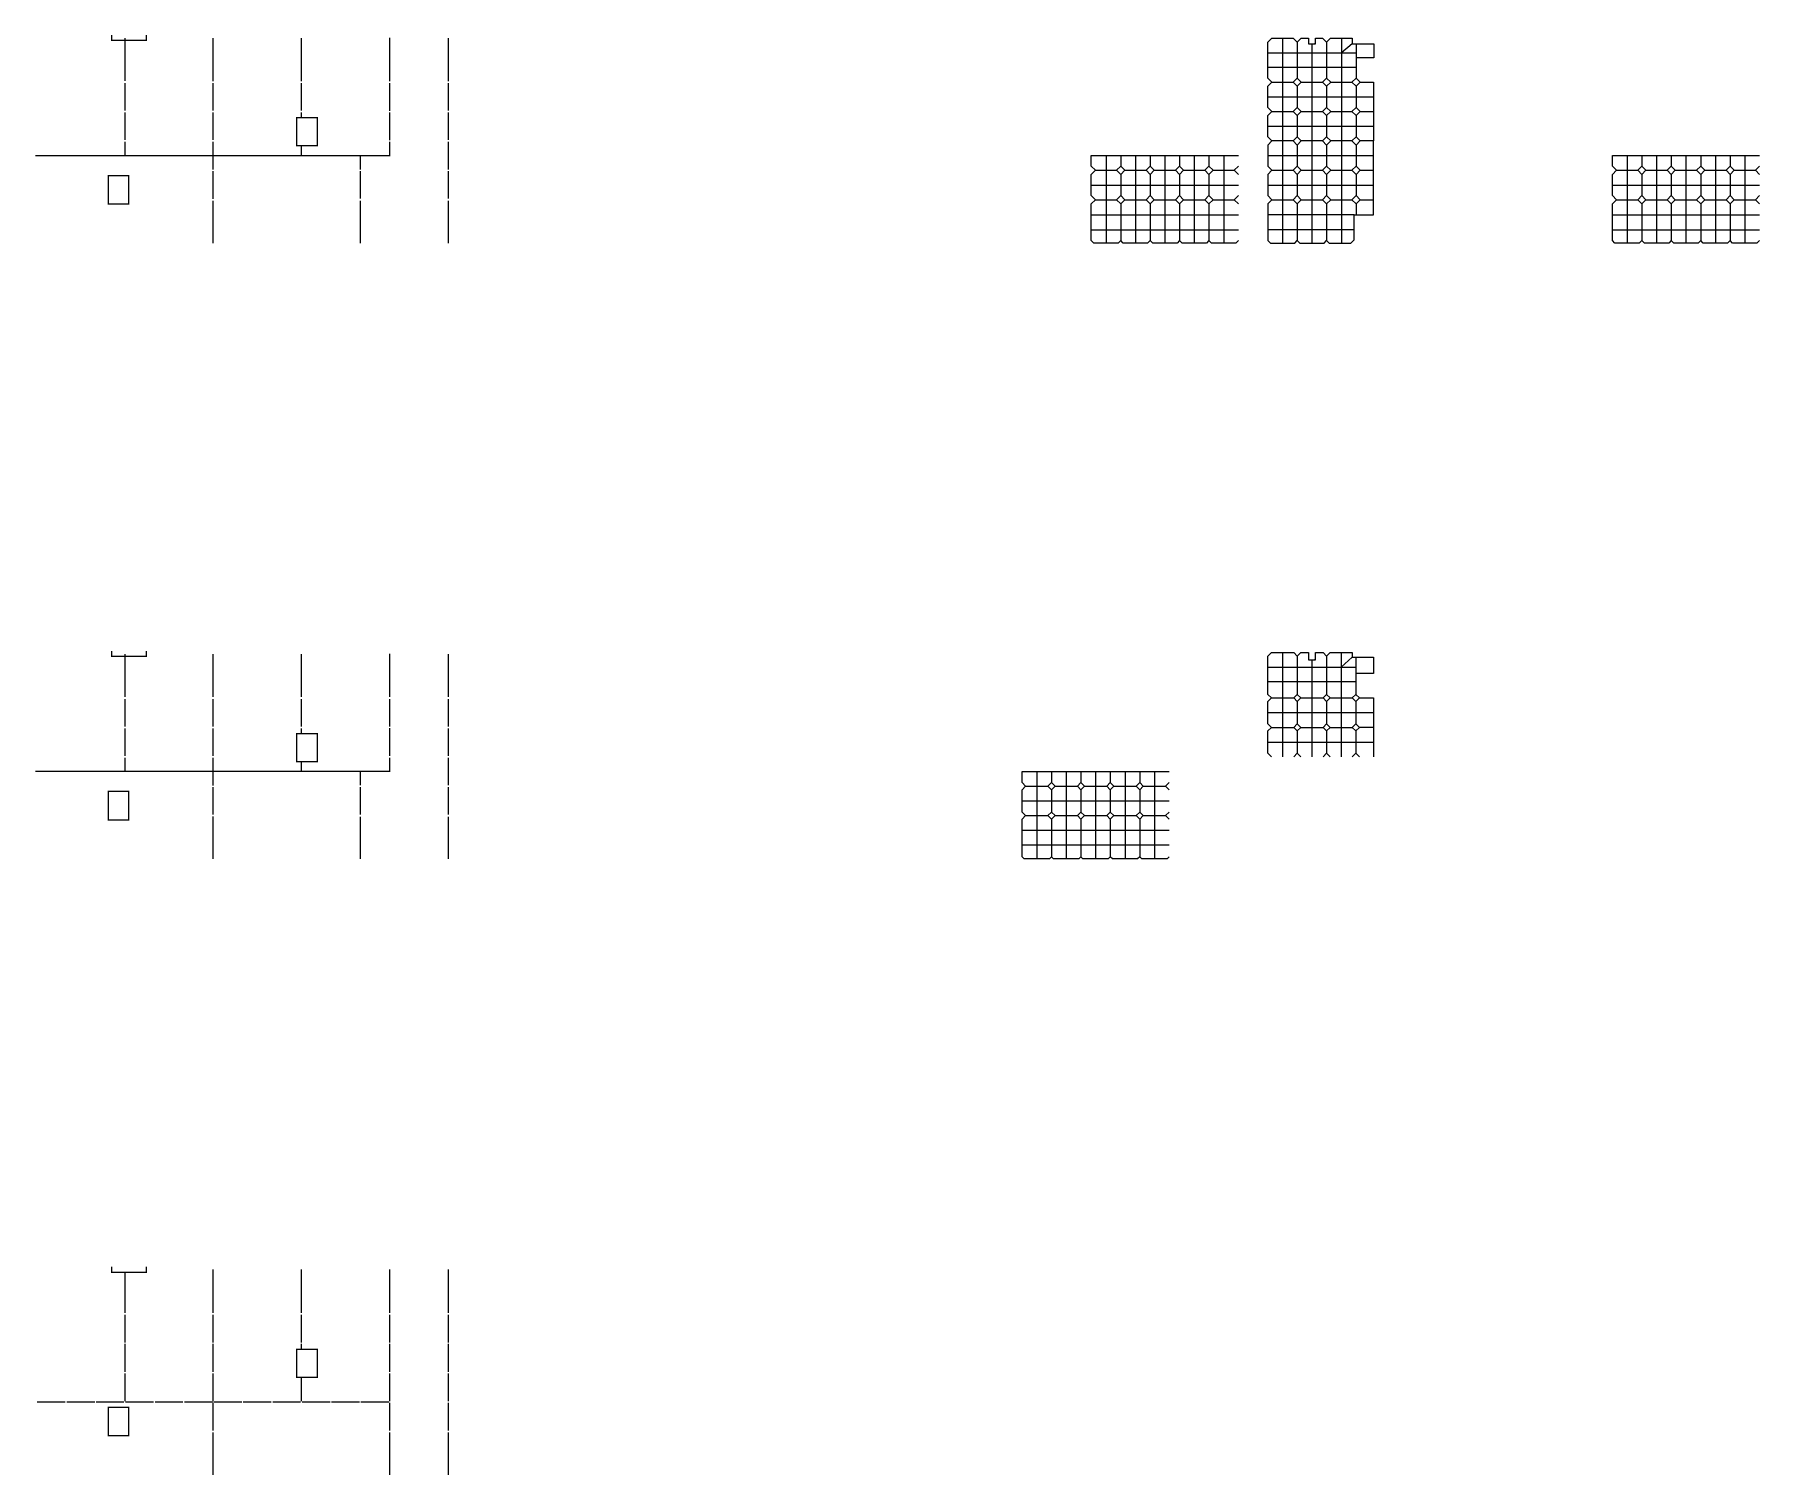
# Model space of a CAD drawing. Header units: millimetres. Extents: x -552870 to 1405794, y -1345622 to 197746.
# Drawn here: x 760730 to 1405794, y -1096109 to -556984 of the extents above; entities that cross this region are included whole.
import ezdxf

# ---------------------------------------------------------------- set-up
doc = ezdxf.new("R2010")
doc.units = ezdxf.units.MM
doc.header["$LTSCALE"] = 1000
doc.header["$MEASUREMENT"] = 0
doc.layers.get('0').update_dxf_attribs({"linetype": 'CONTINUOUS'})

msp = doc.modelspace()

# ---------------------------------------------------------------- linework, layer by layer
at = {"color": 4, "ltscale": 10000, "const_width": 500}
for points in [[(794530, -559234), (789530, -559234), (789530, -557234)], [(794530, -559234), (802530, -559234), (802530, -557234)], [(794530, -558359), (794530, -574434)], [(827530, -574459), (827530, -558309)], [(860530, -574459), (860530, -558309)], [(893530, -558209), (893530, -574484)], [(915530, -558359), (915530, -574459)], [(794530, -575184), (794530, -585509)], [(827530, -585509), (827530, -575159)], [(860530, -585509), (860530, -575159)], [(893530, -575134), (893530, -585559)], [(915530, -575159), (915530, -585509)], [(794530, -586109), (794530, -596509)], [(827530, -596509), (827530, -586109)], [(860530, -586109), (860530, -588109), (858730, -588109), (858730, -598609), (860530, -598609), (860530, -602309), (827530, -602309)], [(893530, -586059), (893529, -596559)], [(915530, -586109), (915530, -596509)], [(860530, -588109), (866480, -588109), (866480, -598609), (860530, -598609)], [(794530, -597109), (794530, -602309), (827530, -602309), (827530, -597109)], [(860530, -602309), (893529, -602309), (893530, -597109)], [(915530, -597109), (915530, -607509)], [(760980, -602309), (794530, -602309)], [(827530, -602309), (827530, -607559)], [(882530, -607509), (882529, -602309)], [(827530, -608059), (827530, -618509)], [(882530, -608109), (882530, -618459)], [(915530, -608109), (915530, -618459)], [(827530, -619109), (827530, -635059)], [(882530, -619159), (882530, -635059)], [(915530, -619159), (915530, -635059)], [(794530, -789634), (789530, -789634), (789530, -787634)], [(794530, -789634), (802530, -789634), (802530, -787634)], [(794530, -788759), (794530, -804834)], [(827530, -804859), (827530, -788709)], [(860530, -804859), (860530, -788709)], [(893530, -788609), (893530, -804884)], [(915530, -788759), (915530, -804859)], [(794530, -805584), (794530, -815909)], [(827530, -815909), (827530, -805559)], [(860530, -815909), (860530, -805559)], [(893530, -805534), (893530, -815959)], [(915530, -805559), (915530, -815909)], [(794530, -816509), (794530, -826909)], [(827530, -826909), (827530, -816509)], [(860530, -816509), (860530, -818509), (858730, -818509), (858730, -829009), (860530, -829009), (860530, -832709), (827530, -832709)], [(860530, -818509), (866480, -818509), (866480, -829009), (860530, -829009)], [(893530, -816459), (893529, -826959)], [(915530, -816509), (915530, -826909)], [(794530, -827509), (794530, -832709), (827530, -832709), (827530, -827509)], [(860530, -832709), (893529, -832709), (893530, -827509)], [(915530, -827509), (915530, -837909)], [(760980, -832709), (794530, -832709)], [(827530, -832709), (827530, -837959)], [(827530, -838459), (827530, -848909)], [(882530, -837909), (882529, -832709)], [(882530, -838509), (882530, -848859)], [(915530, -838509), (915530, -848859)], [(827530, -849509), (827530, -865459)], [(882530, -849559), (882530, -865459)], [(915530, -849559), (915530, -865459)], [(794530, -1020034), (789530, -1020034), (789530, -1018034)], [(794530, -1035309), (794530, -1020034), (802530, -1020034), (802530, -1018034)], [(827530, -1019009), (827530, -1035284)], [(860530, -1019009), (860530, -1035284)], [(893530, -1035284), (893530, -1019009)], [(915530, -1019009), (915530, -1035284)], [(794530, -1046384), (794530, -1035909)], [(827530, -1035934), (827530, -1046384)], [(860530, -1035934), (860530, -1046384)], [(893530, -1046384), (893530, -1035934)], [(915530, -1035934), (915530, -1046384)], [(794530, -1057384), (794530, -1046834)], [(827530, -1046834), (827530, -1057384)], [(860530, -1046834), (860530, -1048909), (858730, -1048909), (858730, -1059409), (860530, -1059409), (860530, -1068384)], [(860530, -1048909), (866480, -1048909), (866480, -1059409), (860530, -1059409)], [(893530, -1057384), (893530, -1046834)], [(915530, -1046834), (915530, -1057384)], [(794530, -1068384), (794530, -1057834)], [(827530, -1057834), (827530, -1068384)], [(893530, -1068384), (893530, -1057834)], [(915530, -1057834), (915530, -1068384)], [(772305, -1068609), (761630, -1068609)], [(783305, -1068609), (772755, -1068609)], [(794230, -1068609), (783755, -1068609)], [(805305, -1068609), (794755, -1068609)], [(816305, -1068609), (805755, -1068609)], [(827305, -1068609), (816755, -1068609)], [(827530, -1079309), (827530, -1068834)], [(838305, -1068609), (827755, -1068609)], [(849305, -1068609), (838755, -1068609)], [(860305, -1068609), (849755, -1068609)], [(871305, -1068609), (860755, -1068609)], [(871755, -1068609), (882305, -1068609)], [(882755, -1068609), (893305, -1068609)], [(893530, -1068834), (893530, -1079309)], [(915530, -1068834), (915530, -1079309)], [(827530, -1079909), (827530, -1095859)], [(893530, -1079909), (893530, -1095859)], [(915530, -1079909), (915530, -1095859)]]:
    msp.add_lwpolyline(points, dxfattribs=at)
at = {"color": 114, "ltscale": 10000, "true_color": 0x139b48}
for points in [[(1223454, -596809), (1221930, -595285), (1221930, -587334), (1223454, -585809), (1221930, -584285), (1221930, -576334), (1223454, -574809), (1221930, -573285), (1221932, -559808), (1223430, -558309), (1231430, -558309), (1232930, -559809), (1234430, -558309), (1237130, -558309), (1237130, -560534), (1239730, -560534), (1239730, -558309), (1242430, -558309), (1243930, -559809), (1245430, -558309), (1253430, -558309), (1253430, -560509), (1261555, -560509), (1261555, -565659), (1254930, -565659), (1254930, -573285), (1253406, -574809), (1254930, -576334), (1256454, -574809), (1254930, -573285)], [(1227430, -558309), (1227430, -596809)], [(1232930, -559809), (1232930, -573285)], [(1237430, -560234), (1237130, -560534)], [(1238430, -560534), (1238430, -596809)], [(1239430, -560234), (1239730, -560534)], [(1243930, -559809), (1243930, -573285)], [(1249430, -558309), (1249430, -596809)], [(1253430, -560509), (1249430, -563809)], [(1254930, -560509), (1254930, -565659)], [(1221930, -563809), (1254930, -563809)], [(1254930, -569309), (1221931, -569309)], [(1232930, -573285), (1231406, -574809), (1232930, -576334), (1234454, -574809), (1232930, -573285)], [(1243930, -573285), (1242406, -574809), (1243930, -576334), (1245454, -574809), (1243930, -573285)], [(1221930, -580309), (1261455, -580309)], [(1223454, -574809), (1231406, -574809)], [(1232930, -576334), (1232930, -584285)], [(1234454, -574809), (1242406, -574809)], [(1243930, -576334), (1243930, -584285)], [(1245454, -574809), (1253406, -574809)], [(1254930, -576334), (1254930, -584285)], [(1256454, -574809), (1261455, -574809), (1261455, -596809)], [(1223454, -585809), (1231406, -585809)], [(1232930, -584285), (1231406, -585809), (1232930, -587334), (1234454, -585809), (1232930, -584285)], [(1234454, -585809), (1242406, -585809)], [(1243930, -584285), (1242406, -585809), (1243930, -587334), (1245454, -585809), (1243930, -584285)], [(1245454, -585809), (1253406, -585809)], [(1254930, -584285), (1253406, -585809), (1254930, -587334), (1256454, -585809), (1254930, -584285)], [(1256454, -585809), (1261455, -585809)], [(1221930, -591309), (1261455, -591309)], [(1232930, -587334), (1232930, -595285)], [(1243930, -587334), (1243930, -595285)], [(1254930, -587334), (1254930, -595285)], [(1261455, -596809), (1256454, -596809), (1254930, -598334), (1253406, -596809), (1245454, -596809), (1243930, -598334), (1242406, -596809), (1234454, -596809), (1232930, -598334), (1231406, -596809), (1223454, -596809), (1221930, -598333), (1221930, -606285), (1223454, -607809), (1221930, -609334), (1221930, -617285), (1223454, -618809), (1221930, -620334), (1221930, -634059), (1222880, -635009), (1231980, -635009), (1232930, -634059), (1233880, -635009), (1242980, -635009), (1243930, -634059), (1244880, -635009), (1253030, -635009), (1254280, -633759), (1254280, -624509), (1261455, -624509), (1261455, -596809)], [(1227430, -596809), (1227430, -635009)], [(1231406, -596809), (1232930, -595285), (1234454, -596809)], [(1232930, -598334), (1232930, -606285)], [(1238430, -596809), (1238430, -635009)], [(1242406, -596809), (1243930, -595285), (1245454, -596809)], [(1243930, -598334), (1243930, -606285)], [(1249430, -596809), (1249430, -635009)], [(1253406, -596809), (1254930, -595285), (1256454, -596809)], [(1254930, -598334), (1254930, -606285)], [(1210930, -634059), (1209980, -635009), (1200880, -635009), (1199930, -634059), (1198980, -635009), (1189880, -635009), (1188930, -634059), (1187980, -635009), (1178880, -635009), (1177930, -634059), (1176980, -635009), (1167880, -635009), (1166930, -634059), (1165980, -635009), (1156880, -635009), (1155930, -634059), (1155930, -620334), (1157454, -618809), (1155930, -617285), (1155930, -609334), (1157454, -607809), (1155930, -606285), (1155930, -602309), (1210930, -602311)], [(1161430, -602309), (1161430, -635009)], [(1166930, -606285), (1165406, -607809), (1166930, -609334), (1168454, -607809), (1166930, -606285)], [(1166930, -602309), (1166930, -606285)], [(1172430, -602309), (1172430, -635009)], [(1177930, -606285), (1176406, -607809), (1177930, -609334), (1179454, -607809), (1177930, -606285)], [(1177930, -602309), (1177930, -606285)], [(1183430, -602309), (1183430, -635009)], [(1188930, -606285), (1187406, -607809), (1188930, -609334), (1190454, -607809), (1188930, -606285)], [(1188930, -602309), (1188930, -606285)], [(1194430, -602309), (1194430, -635009)], [(1199930, -606285), (1198406, -607809), (1199930, -609334), (1201454, -607809), (1199930, -606285)], [(1199930, -602309), (1199930, -606285)], [(1205430, -602309), (1205430, -635009)], [(1210930, -606285), (1209406, -607809), (1210930, -609334)], [(1221929, -602309), (1261455, -602309)], [(1232930, -606285), (1231406, -607809), (1232930, -609334), (1234454, -607809), (1232930, -606285)], [(1243930, -606285), (1242406, -607809), (1243930, -609334), (1245454, -607809), (1243930, -606285)], [(1254930, -606285), (1253406, -607809), (1254930, -609334), (1256454, -607809), (1254930, -606285)], [(1405794, -634059), (1404844, -635009), (1395744, -635009), (1394794, -634059), (1393844, -635009), (1384744, -635009), (1383794, -634059), (1382844, -635009), (1373744, -635009), (1372794, -634059), (1371844, -635009), (1362744, -635009), (1361794, -634059), (1360844, -635009), (1351744, -635009), (1350794, -634059), (1350794, -620334), (1352319, -618809), (1350794, -617285), (1350794, -609334), (1352319, -607809), (1350794, -606285), (1350794, -602309), (1405794, -602311)], [(1356294, -602309), (1356294, -635009)], [(1361794, -606285), (1360270, -607809), (1361794, -609334), (1363319, -607809), (1361794, -606285)], [(1361794, -602309), (1361794, -606285)], [(1367294, -602309), (1367294, -635009)], [(1372794, -606285), (1371270, -607809), (1372794, -609334), (1374319, -607809), (1372794, -606285)], [(1372794, -602309), (1372794, -606285)], [(1378294, -602309), (1378294, -635009)], [(1383794, -606285), (1382270, -607809), (1383794, -609334), (1385319, -607809), (1383794, -606285)], [(1383794, -602309), (1383794, -606285)], [(1389294, -602309), (1389294, -635009)], [(1394794, -606285), (1393270, -607809), (1394794, -609334), (1396319, -607809), (1394794, -606285)], [(1394794, -602309), (1394794, -606285)], [(1400294, -602309), (1400294, -635009)], [(1405794, -606285), (1404270, -607809), (1405794, -609334)], [(1157454, -607809), (1165406, -607809)], [(1166930, -609334), (1166930, -617285)], [(1168454, -607809), (1176406, -607809)], [(1177930, -609334), (1177930, -617285)], [(1179454, -607809), (1187406, -607809)], [(1188930, -609334), (1188930, -617285)], [(1190454, -607809), (1198406, -607809)], [(1199930, -609334), (1199930, -617285)], [(1201454, -607809), (1209406, -607809)], [(1223454, -607809), (1231406, -607809)], [(1232930, -609334), (1232930, -617285)], [(1234454, -607809), (1242406, -607809)], [(1243930, -609334), (1243930, -617285)], [(1245454, -607809), (1253406, -607809)], [(1254930, -609334), (1254930, -617285)], [(1256454, -607809), (1261455, -607809)], [(1352319, -607809), (1360270, -607809)], [(1361794, -609334), (1361794, -617285)], [(1363319, -607809), (1371270, -607809)], [(1372794, -609334), (1372794, -617285)], [(1374319, -607809), (1382270, -607809)], [(1383794, -609334), (1383794, -617285)], [(1385319, -607809), (1393270, -607809)], [(1394794, -609334), (1394794, -617285)], [(1396319, -607809), (1404270, -607809)], [(1155930, -613309), (1210930, -613309)], [(1157454, -618809), (1165406, -618809)], [(1166930, -617285), (1165406, -618809), (1166930, -620334), (1168454, -618809), (1166930, -617285)], [(1168454, -618809), (1176406, -618809)], [(1177930, -617285), (1176406, -618809), (1177930, -620334), (1179454, -618809), (1177930, -617285)], [(1179454, -618809), (1187406, -618809)], [(1188930, -617285), (1187406, -618809), (1188930, -620334), (1190454, -618809), (1188930, -617285)], [(1190454, -618809), (1198406, -618809)], [(1199930, -617285), (1198406, -618809), (1199930, -620334), (1201454, -618809), (1199930, -617285)], [(1201454, -618809), (1209406, -618809)], [(1210930, -617285), (1209406, -618809), (1210930, -620334)], [(1221929, -613309), (1261455, -613309)], [(1223454, -618809), (1231406, -618809)], [(1232930, -617285), (1231406, -618809), (1232930, -620334), (1234454, -618809), (1232930, -617285)], [(1234454, -618809), (1242406, -618809)], [(1243930, -617285), (1242406, -618809), (1243930, -620334), (1245454, -618809), (1243930, -617285)], [(1245454, -618809), (1253406, -618809)], [(1254930, -617285), (1253406, -618809), (1254930, -620334), (1256454, -618809), (1254930, -617285)], [(1256454, -618809), (1261455, -618809)], [(1350794, -613309), (1405794, -613309)], [(1352319, -618809), (1360270, -618809)], [(1361794, -617285), (1360270, -618809), (1361794, -620334), (1363319, -618809), (1361794, -617285)], [(1363319, -618809), (1371270, -618809)], [(1372794, -617285), (1371270, -618809), (1372794, -620334), (1374319, -618809), (1372794, -617285)], [(1374319, -618809), (1382270, -618809)], [(1383794, -617285), (1382270, -618809), (1383794, -620334), (1385319, -618809), (1383794, -617285)], [(1385319, -618809), (1393270, -618809)], [(1394794, -617285), (1393270, -618809), (1394794, -620334), (1396319, -618809), (1394794, -617285)], [(1396319, -618809), (1404270, -618809)], [(1405794, -617285), (1404270, -618809), (1405794, -620334)], [(1155930, -624509), (1210930, -624509)], [(1166930, -620334), (1166930, -634059)], [(1177930, -620334), (1177930, -634059)], [(1188930, -620334), (1188930, -634059)], [(1199930, -620334), (1199930, -634059)], [(1254280, -624509), (1221930, -624509)], [(1232930, -620334), (1232930, -634059)], [(1243930, -620359), (1243930, -634059)], [(1254930, -620334), (1254930, -624509)], [(1350794, -624509), (1405794, -624509)], [(1361794, -620334), (1361794, -634059)], [(1372794, -620334), (1372794, -634059)], [(1383794, -620334), (1383794, -634059)], [(1394794, -620334), (1394794, -634059)], [(1155930, -630009), (1210911, -630009)], [(1254280, -630009), (1221930, -630009)], [(1350794, -630009), (1405775, -630009)], [(1223254, -827209), (1221929, -825886), (1221930, -817534), (1223254, -816209), (1221929, -814886), (1221930, -806533), (1223254, -805209), (1221930, -803885), (1221930, -789534), (1223254, -788209), (1231606, -788209), (1232930, -789534), (1234254, -788209), (1237130, -788209), (1237130, -790934), (1239730, -790934), (1239730, -788209), (1242606, -788209), (1243930, -789534), (1245254, -788209), (1253506, -788209), (1253506, -789909), (1261455, -789909), (1261455, -796059), (1254830, -796059), (1254830, -803885)], [(1227430, -788209), (1227430, -827209)], [(1232930, -789534), (1232930, -803885)], [(1237430, -790634), (1237130, -790934)], [(1238430, -790934), (1238430, -827209)], [(1239430, -790634), (1239730, -790934)], [(1243930, -789534), (1243930, -803885)], [(1249330, -788209), (1249330, -827209)], [(1253506, -789909), (1249330, -793709)], [(1254830, -789909), (1254830, -796059)], [(1221930, -793709), (1254830, -793709)], [(1254830, -799209), (1221930, -799209)], [(1223254, -805209), (1231606, -805209)], [(1232930, -803885), (1231606, -805209), (1232930, -806534), (1234254, -805209), (1232930, -803885)], [(1234254, -805209), (1242606, -805209)], [(1243930, -803885), (1242606, -805209), (1243930, -806534), (1245254, -805209), (1243930, -803885)], [(1245254, -805209), (1253506, -805209)], [(1254830, -803885), (1253506, -805209), (1254830, -806534), (1256154, -805209), (1254830, -803885)], [(1256154, -805209), (1261455, -805209), (1261455, -827209)], [(1221929, -810709), (1261455, -810709)], [(1232930, -806534), (1232930, -814885)], [(1243930, -806534), (1243930, -814885)], [(1254830, -806534), (1254830, -814885)], [(1223254, -816209), (1231606, -816209)], [(1232930, -814885), (1231606, -816209), (1232930, -817534), (1234254, -816209), (1232930, -814885)], [(1232930, -817534), (1232930, -825885)], [(1234254, -816209), (1242606, -816209)], [(1243930, -814885), (1242606, -816209), (1243930, -817534), (1245254, -816209), (1243930, -814885)], [(1243930, -817534), (1243930, -825885)], [(1245254, -816209), (1253506, -816209)], [(1254830, -814885), (1253506, -816209), (1254830, -817534), (1256154, -816209), (1254830, -814885)], [(1254830, -817534), (1254830, -825885)], [(1261455, -816209), (1256154, -816209)], [(1221929, -821709), (1261455, -821709)], [(1234254, -827209), (1232930, -825885), (1231606, -827209)], [(1245254, -827209), (1243930, -825885), (1242606, -827209)], [(1256154, -827209), (1254830, -825885), (1253506, -827209)], [(1185023, -864635), (1184249, -865409), (1174798, -865409), (1174023, -864635), (1173249, -865409), (1163798, -865409), (1163023, -864635), (1162249, -865409), (1152798, -865409), (1152023, -864635), (1151249, -865409), (1141798, -865409), (1141023, -864635), (1140249, -865409), (1130798, -865409), (1130023, -864635), (1130023, -850534), (1131348, -849209), (1130023, -847885), (1130023, -839534), (1131348, -838209), (1130023, -836885), (1130023, -832709), (1185023, -832709)], [(1131348, -838209), (1139699, -838209)], [(1135523, -832709), (1135523, -865409)], [(1141023, -836885), (1139699, -838209), (1141023, -839534), (1142348, -838209), (1141023, -836885)], [(1141023, -832709), (1141023, -836885)], [(1142348, -838209), (1150699, -838209)], [(1146523, -832709), (1146523, -865409)], [(1152023, -836885), (1150699, -838209), (1152023, -839534), (1153348, -838209), (1152023, -836885)], [(1152023, -832709), (1152023, -836885)], [(1153348, -838209), (1161699, -838209)], [(1157523, -832709), (1157523, -865409)], [(1163023, -836885), (1161699, -838209), (1163023, -839534), (1164348, -838209), (1163023, -836885)], [(1163023, -832709), (1163023, -836885)], [(1164348, -838209), (1172699, -838209)], [(1168523, -832709), (1168523, -865409)], [(1174023, -836885), (1172699, -838209), (1174023, -839534), (1175348, -838209), (1174023, -836885)], [(1174023, -832709), (1174023, -836885)], [(1175348, -838209), (1183699, -838209)], [(1179523, -832709), (1179523, -865409)], [(1185023, -836885), (1183699, -838209), (1185023, -839534)], [(1130023, -843709), (1185023, -843709)], [(1141023, -839534), (1141023, -847885)], [(1152023, -839534), (1152023, -847885)], [(1163023, -839534), (1163023, -847885)], [(1174023, -839534), (1174023, -847885)], [(1131348, -849209), (1139699, -849209)], [(1141023, -847885), (1139699, -849209), (1141023, -850534), (1142348, -849209), (1141023, -847885)], [(1141023, -850534), (1141023, -864635)], [(1142348, -849209), (1150699, -849209)], [(1152023, -847885), (1150699, -849209), (1152023, -850534), (1153348, -849209), (1152023, -847885)], [(1152023, -850534), (1152023, -864635)], [(1153348, -849209), (1161699, -849209)], [(1163023, -847885), (1161699, -849209), (1163023, -850534), (1164348, -849209), (1163023, -847885)], [(1163023, -850534), (1163023, -864635)], [(1164348, -849209), (1172699, -849209)], [(1174023, -847885), (1172699, -849209), (1174023, -850534), (1175348, -849209), (1174023, -847885)], [(1174023, -850534), (1174023, -864635)], [(1175348, -849209), (1183699, -849209)], [(1185023, -847885), (1183699, -849209), (1185023, -850534)], [(1130023, -854709), (1185023, -854709)], [(1130023, -860209), (1185023, -860209)]]:
    msp.add_lwpolyline(points, dxfattribs=at)
at = {"color": 4, "ltscale": 10000, "const_width": 500}
for points in [[(788380, -609759), (788380, -620459), (790380, -620459), (795980, -620459), (795980, -609759)], [(788380, -840159), (788380, -850859), (790380, -850859), (795980, -850859), (795980, -840159)], [(788380, -1070559), (788380, -1081259), (790380, -1081259), (795980, -1081259), (795980, -1070559)]]:
    msp.add_lwpolyline(points, close=True, dxfattribs=at)

doc.saveas('drawing.dxf')
